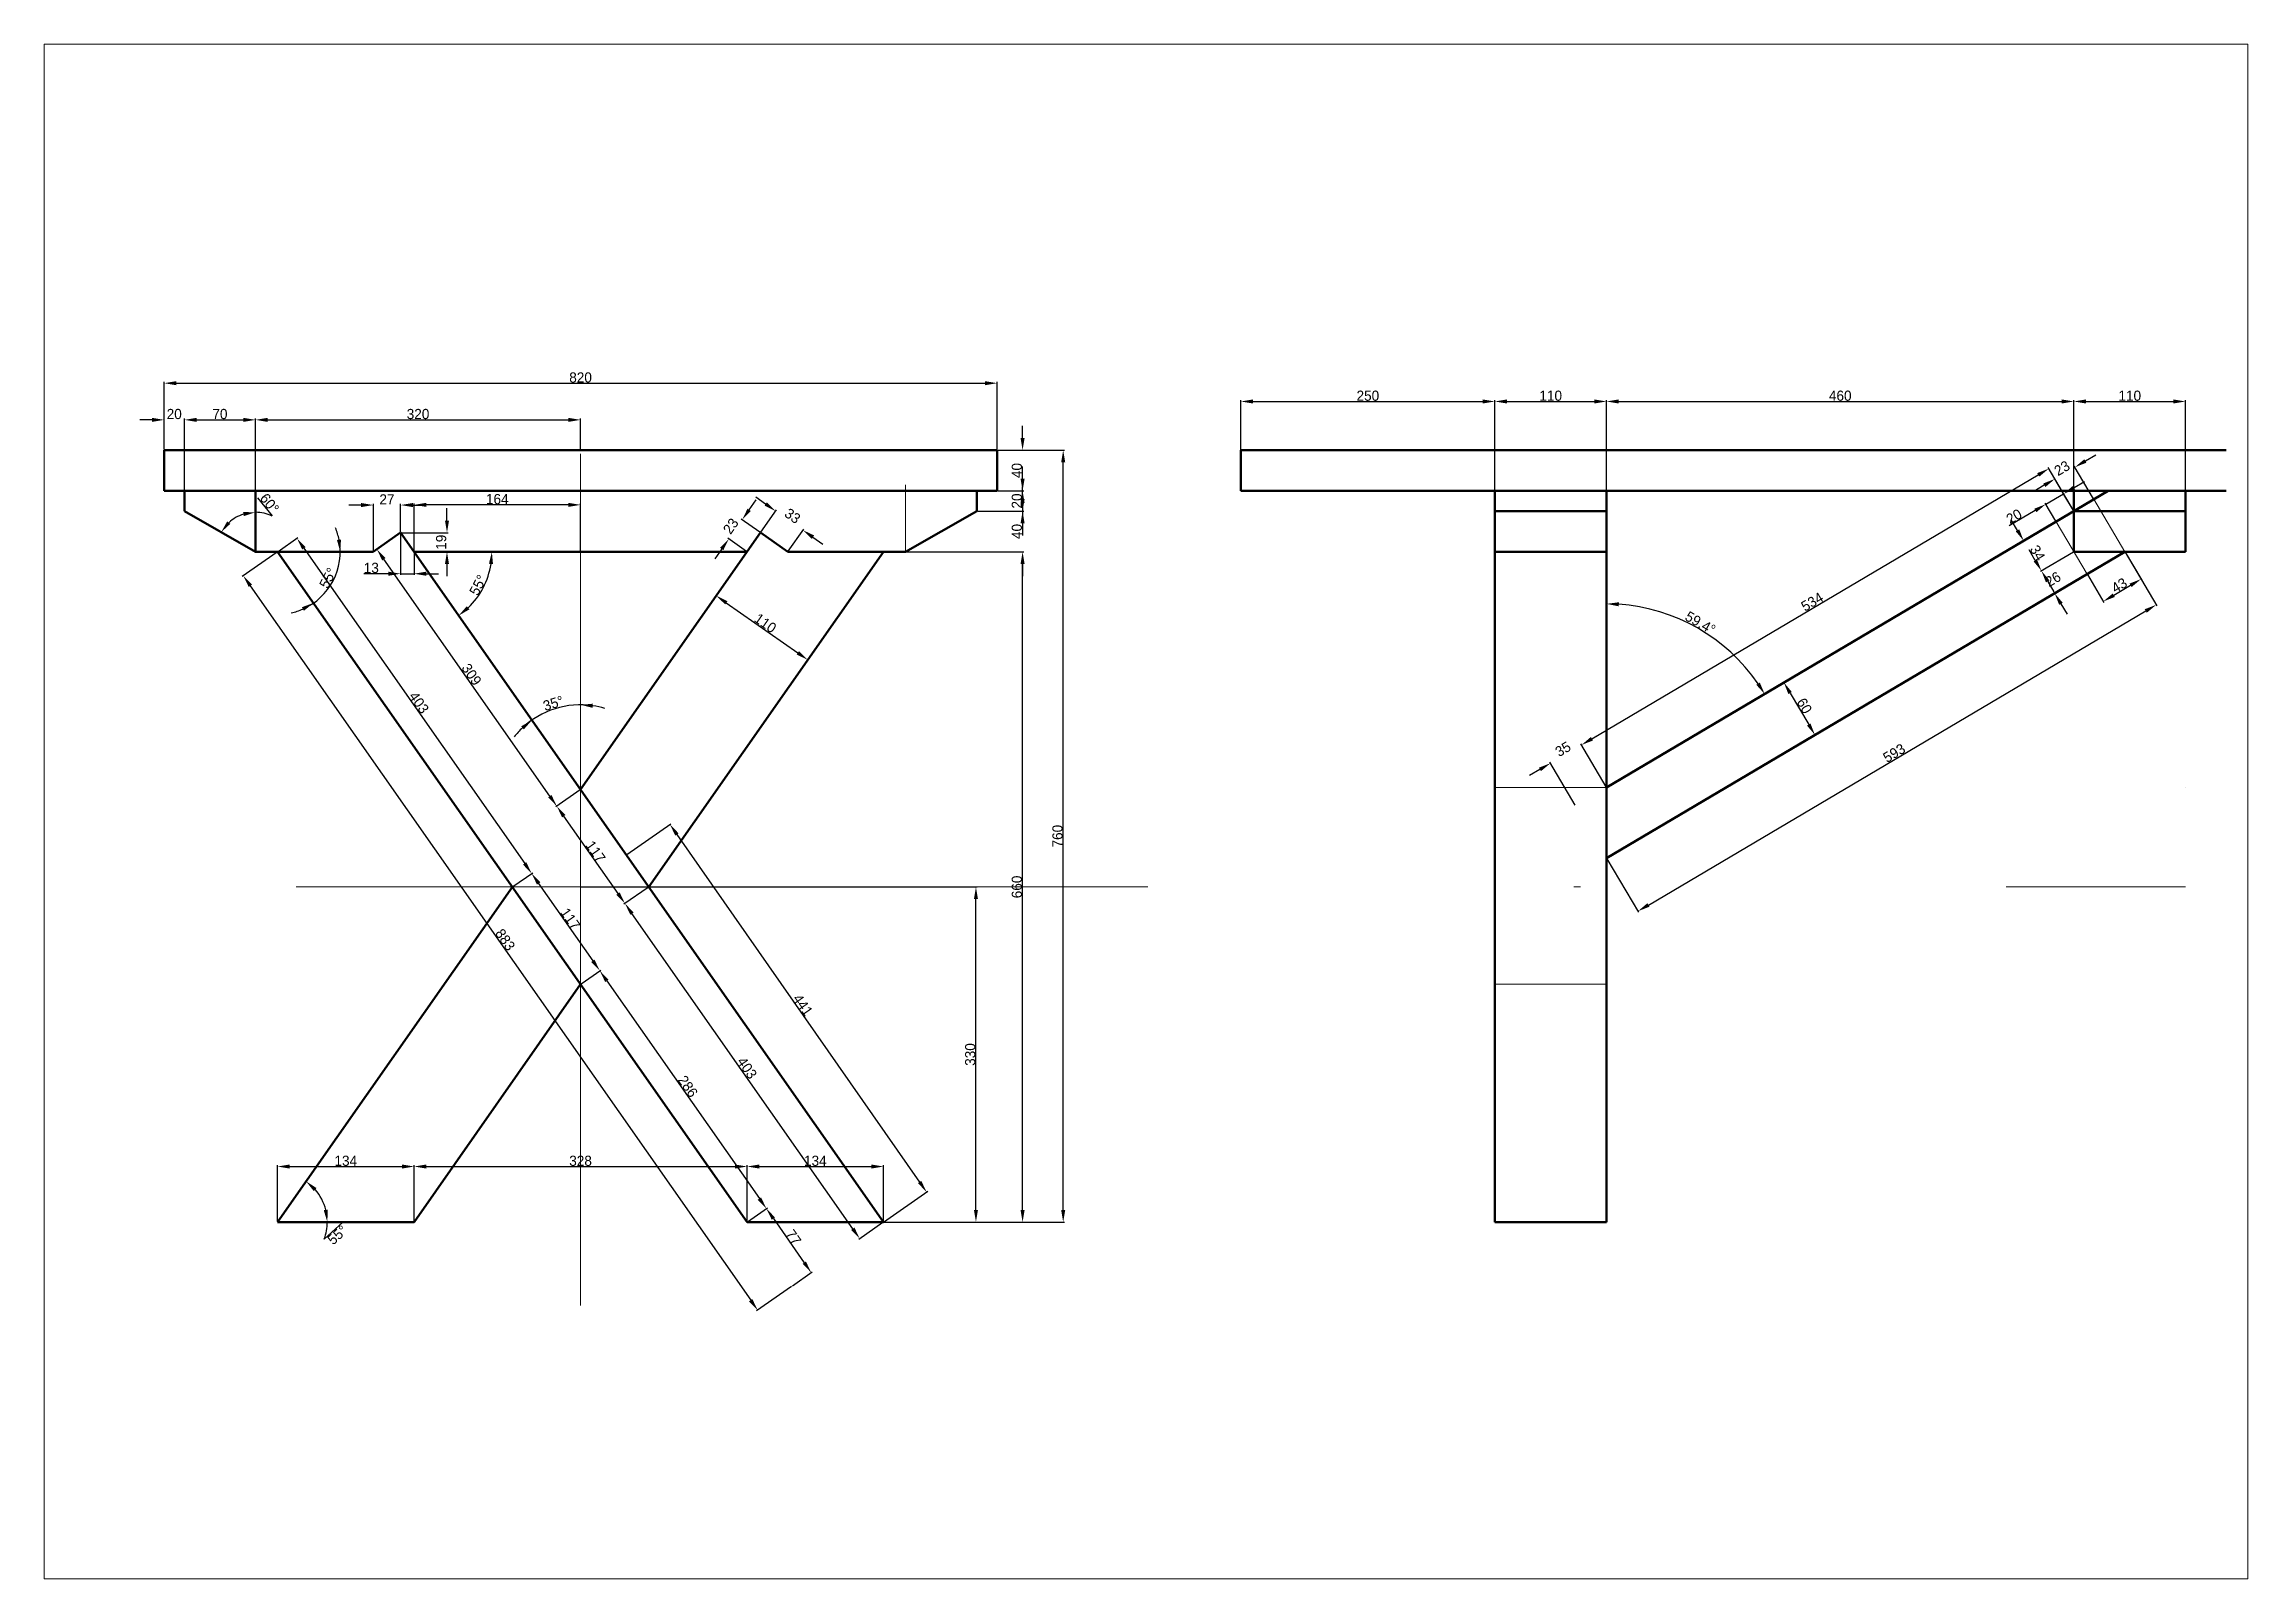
# Paper-space layout 'Layout1' of a CAD drawing. Extents: x 18 to 285, y 12 to 198.
# The model-space entities are those that its viewports show. They can reach past a viewport. Long polylines and large blocks are cut down to what shows.
import ezdxf

# ---------------------------------------------------------------- set-up
doc = ezdxf.new("R2010")
doc.units = 0
doc.linetypes.add('DASHDOT', pattern=[25.4, 12.7, -6.35, 0, -6.35])
doc.layers.get('0').update_dxf_attribs({"lineweight": 50})
doc.layers.add('helplines', color=7, linetype='DASHDOT', lineweight=9)
doc.layers.add('measurement', color=246, linetype='Continuous', lineweight=13)
doc.dimstyles.new('ISO-25', dxfattribs={"dimtxt": 10, "dimasz": 12, "dimexe": 1.25, "dimexo": 0.625, "dimtad": 1, "dimdsep": 46, "dimtxsty": 'Standard', "dimcen": 2.5, "dimadec": 0, "dimazin": 0, "dimtfac": 1, "dimtdec": 0, "dimtmove": 0, "dimatfit": 3, "dimfxl": 1, "dimarcsym": 0})

psp = doc.layouts.get("Layout1")

msp = doc.modelspace()

# ---------------------------------------------------------------- blocks, each defined once
blk = doc.blocks.new('*D108')
at = {"color": 0, "linetype": 'ByBlock', "lineweight": -2}
for p, q in [((526, 701.3), (532.8, 711.1)), ((523.4, 660.4), (504.9, 673.3)), ((536.6, 679.2), (518.1, 692.2)), ((499, 662.8), (492.1, 653))]:
    blk.add_line(p, q, dxfattribs=at)
at = {"color": 0, "linetype": 'ByBlock'}
for points in [[(519.1, 691.5), (524.3, 702.4), (527.6, 700.2)], [(505.9, 672.6), (497.4, 663.9), (500.6, 661.7)]]:
    blk.add_solid(points, dxfattribs=at)
at = {"layer": 'DEFPOINTS', "color": 0, "linetype": 'ByBlock'}
for p in [(537.1, 678.8), (523.9, 660)]:
    blk.add_point(p, dxfattribs=at)
at = {"color": 0, "linetype": 'ByBlock', "lineweight": -2, "insert": (507.9, 685.3), "char_height": 10, "attachment_point": 5, "rotation": 55}
blk.add_mtext('\\A1;23', dxfattribs=at)
blk = doc.blocks.new('*D109')
at = {"color": 0, "linetype": 'ByBlock', "lineweight": -2}
for p, q in [((542.2, 707), (532.4, 713.9)), ((537.5, 679.4), (552.8, 701.2)), ((564.4, 660.5), (579.7, 682.3)), ((588.8, 674.4), (598.6, 667.5))]:
    blk.add_line(p, q, dxfattribs=at)
at = {"color": 0, "linetype": 'ByBlock'}
for points in [[(552, 700.1), (541.1, 705.4), (543.4, 708.7)], [(578.9, 681.3), (587.6, 672.8), (589.9, 676.1)]]:
    blk.add_solid(points, dxfattribs=at)
at = {"layer": 'DEFPOINTS', "color": 0, "linetype": 'ByBlock'}
for p in [(537.1, 678.8), (564, 660)]:
    blk.add_point(p, dxfattribs=at)
at = {"color": 0, "linetype": 'ByBlock', "lineweight": -2, "insert": (568.7, 695.3), "char_height": 10, "attachment_point": 5, "rotation": 325}
blk.add_mtext('\\A1;33', dxfattribs=at)
blk = doc.blocks.new('*D110')
at = {"color": 0, "linetype": 'ByBlock', "lineweight": -2}
for p, q in [((523.6, 659.5), (492.9, 615.7)), ((503.4, 609.8), (573.9, 560.5)), ((613.7, 596.4), (583, 552.6))]:
    blk.add_line(p, q, dxfattribs=at)
at = {"color": 0, "linetype": 'ByBlock'}
for points in [[(493.6, 616.7), (502.3, 608.2), (504.6, 611.4)], [(583.7, 553.6), (572.7, 558.8), (575, 562.1)]]:
    blk.add_solid(points, dxfattribs=at)
at = {"layer": 'DEFPOINTS', "color": 0, "linetype": 'ByBlock'}
for p in [(523.9, 660), (614, 596.9)]:
    blk.add_point(p, dxfattribs=at)
at = {"color": 0, "linetype": 'ByBlock', "lineweight": -2, "insert": (541.9, 589.7), "char_height": 10, "attachment_point": 5, "rotation": 325}
blk.add_mtext('\\A1;110', dxfattribs=at)
blk = doc.blocks.new('*D111')
at = {"color": 0, "linetype": 'ByBlock', "lineweight": -2}
for p, q in [((228.5, 690.8), (228.5, 702.8)), ((183.5, 678.8), (229.7, 678.8)), ((196.7, 660), (229.7, 660)), ((228.5, 648), (228.5, 636))]:
    blk.add_line(p, q, dxfattribs=at)
at = {"color": 0, "linetype": 'ByBlock'}
for points in [[(228.5, 678.8), (226.5, 690.8), (230.5, 690.8)], [(228.5, 660), (226.5, 648), (230.5, 648)]]:
    blk.add_solid(points, dxfattribs=at)
at = {"layer": 'DEFPOINTS', "color": 0, "linetype": 'ByBlock'}
for p in [(182.9, 678.8), (196.1, 660)]:
    blk.add_point(p, dxfattribs=at)
at = {"color": 0, "linetype": 'ByBlock', "lineweight": -2, "insert": (222.8, 669.4), "char_height": 10, "attachment_point": 5, "rotation": 90}
blk.add_mtext('\\A1;19', dxfattribs=at)
blk = doc.blocks.new('*D112')
at = {"color": 0, "linetype": 'ByBlock', "lineweight": -2}
for start, end in [(11.1833, 22.4749), (293.8167, 11.1833), (282.5251, 293.8167)]:
    blk.add_arc((61.8, 660), 61.6, start, end, dxfattribs=at)
at = {"color": 0, "linetype": 'ByBlock'}
for points in [[(123.4, 660), (120.2, 671.7), (124.2, 672.1)], [(97.1, 609.6), (87.6, 601.9), (85.7, 605.4)]]:
    blk.add_solid(points, dxfattribs=at)
at = {"layer": 'DEFPOINTS', "color": 0, "linetype": 'ByBlock'}
for p in [(-146.8, 660), (61.8, 660), (156, 660), (523.9, 0)]:
    blk.add_point(p, dxfattribs=at)
at = {"color": 0, "linetype": 'ByBlock', "lineweight": -2, "insert": (111.4, 634.2), "char_height": 10, "attachment_point": 5, "rotation": 62.5}
blk.add_mtext('\\A1;55%%d', dxfattribs=at)
blk = doc.blocks.new('*D113')
at = {"color": 0, "linetype": 'ByBlock', "lineweight": -2}
for start, end in [(81.7505, 133.2495), (73.4578, 81.7505), (133.2495, 141.5422)]:
    blk.add_arc((360, 425.9), 83.4, start, end, dxfattribs=at)
at = {"color": 0, "linetype": 'ByBlock'}
for points in [[(360, 509.3), (372.1, 510.4), (371.8, 506.4)], [(312.2, 494.2), (304.1, 485.1), (301.6, 488.2)]]:
    blk.add_solid(points, dxfattribs=at)
at = {"layer": 'DEFPOINTS', "color": 0, "linetype": 'ByBlock'}
for p in [(360, 896), (182.9, 678.8), (658.2, 0), (360, -82)]:
    blk.add_point(p, dxfattribs=at)
at = {"color": 0, "linetype": 'ByBlock', "lineweight": -2, "insert": (333.2, 510.8), "char_height": 10, "attachment_point": 5, "rotation": 17.5}
blk.add_mtext('\\A1;35%%d', dxfattribs=at)
blk = doc.blocks.new('*D114')
at = {"color": 0, "linetype": 'ByBlock', "lineweight": -2}
blk.add_arc((196.1, 660), 76.7, 313.9781, 351.0219, dxfattribs=at)
at = {"color": 0, "linetype": 'ByBlock'}
for points in [[(272.7, 660), (273.8, 647.9), (269.8, 648.2)], [(240, 597.2), (248, 606.4), (250.6, 603.3)]]:
    blk.add_solid(points, dxfattribs=at)
at = {"layer": 'DEFPOINTS', "color": 0, "linetype": 'ByBlock'}
for p in [(182.9, 678.8), (196.1, 660), (523.9, 660), (658.2, 0)]:
    blk.add_point(p, dxfattribs=at)
at = {"color": 0, "linetype": 'ByBlock', "lineweight": -2, "insert": (259.1, 627.2), "char_height": 10, "attachment_point": 5, "rotation": 62.5}
blk.add_mtext('\\A1;55%%d', dxfattribs=at)
blk = doc.blocks.new('*D115')
at = {"color": 0, "linetype": 'ByBlock', "lineweight": -2}
for p, q in [((-62, 789.9), (-74, 789.9)), ((-50, 760.6), (-50, 791.2)), ((-30, 720.6), (-30, 791.2)), ((-18, 789.9), (-6, 789.9))]:
    blk.add_line(p, q, dxfattribs=at)
at = {"color": 0, "linetype": 'ByBlock'}
for points in [[(-50, 789.9), (-62, 787.9), (-62, 791.9)], [(-30, 789.9), (-18, 787.9), (-18, 791.9)]]:
    blk.add_solid(points, dxfattribs=at)
at = {"layer": 'DEFPOINTS', "color": 0, "linetype": 'ByBlock'}
for p in [(-50, 760), (-30, 720)]:
    blk.add_point(p, dxfattribs=at)
at = {"color": 0, "linetype": 'ByBlock', "lineweight": -2, "insert": (-40, 795.6), "char_height": 10, "attachment_point": 5}
blk.add_mtext('\\A1;20', dxfattribs=at)
blk = doc.blocks.new('*D116')
at = {"color": 0, "linetype": 'ByBlock', "lineweight": -2}
for p, q in [((-30, 720.6), (-30, 791.2)), ((-18, 789.9), (28, 789.9)), ((40, 660.6), (40, 791.2))]:
    blk.add_line(p, q, dxfattribs=at)
at = {"color": 0, "linetype": 'ByBlock'}
for points in [[(-30, 789.9), (-18, 787.9), (-18, 791.9)], [(40, 789.9), (28, 787.9), (28, 791.9)]]:
    blk.add_solid(points, dxfattribs=at)
at = {"layer": 'DEFPOINTS', "color": 0, "linetype": 'ByBlock'}
for p in [(-30, 720), (40, 660)]:
    blk.add_point(p, dxfattribs=at)
at = {"color": 0, "linetype": 'ByBlock', "lineweight": -2, "insert": (5, 795.6), "char_height": 10, "attachment_point": 5}
blk.add_mtext('\\A1;70', dxfattribs=at)
blk = doc.blocks.new('*D117')
at = {"color": 0, "linetype": 'ByBlock', "lineweight": -2}
for p, q in [((40, 660.6), (40, 791.2)), ((52, 789.9), (348, 789.9)), ((360, 760.6), (360, 791.2))]:
    blk.add_line(p, q, dxfattribs=at)
at = {"color": 0, "linetype": 'ByBlock'}
for points in [[(40, 789.9), (52, 787.9), (52, 791.9)], [(360, 789.9), (348, 787.9), (348, 791.9)]]:
    blk.add_solid(points, dxfattribs=at)
at = {"layer": 'DEFPOINTS', "color": 0, "linetype": 'ByBlock'}
for p in [(360, 760), (40, 660)]:
    blk.add_point(p, dxfattribs=at)
at = {"color": 0, "linetype": 'ByBlock', "lineweight": -2, "insert": (200, 795.6), "char_height": 10, "attachment_point": 5}
blk.add_mtext('\\A1;320', dxfattribs=at)
blk = doc.blocks.new('*D118')
at = {"color": 0, "linetype": 'ByBlock', "lineweight": -2}
for p, q in [((-50, 760.6), (-50, 827.2)), ((-38, 826), (758, 826)), ((770, 760.6), (770, 827.2))]:
    blk.add_line(p, q, dxfattribs=at)
at = {"color": 0, "linetype": 'ByBlock'}
for points in [[(-50, 826), (-38, 824), (-38, 828)], [(770, 826), (758, 824), (758, 828)]]:
    blk.add_solid(points, dxfattribs=at)
at = {"layer": 'DEFPOINTS', "color": 0, "linetype": 'ByBlock'}
for p in [(-50, 760), (770, 760)]:
    blk.add_point(p, dxfattribs=at)
at = {"color": 0, "linetype": 'ByBlock', "lineweight": -2, "insert": (360, 831.6), "char_height": 10, "attachment_point": 5}
blk.add_mtext('\\A1;820', dxfattribs=at)
blk = doc.blocks.new('*D119')
at = {"color": 0, "linetype": 'ByBlock', "lineweight": -2}
for p, q in [((61.3, 659.6), (27, 635.6)), ((34.9, 626.5), (527.5, -76.9)), ((567.6, -63.5), (533.3, -87.5))]:
    blk.add_line(p, q, dxfattribs=at)
at = {"color": 0, "linetype": 'ByBlock'}
for points in [[(28, 636.4), (33.3, 625.4), (36.5, 627.7)], [(534.3, -86.7), (525.8, -78.1), (529.1, -75.8)]]:
    blk.add_solid(points, dxfattribs=at)
at = {"layer": 'DEFPOINTS', "color": 0, "linetype": 'ByBlock'}
for p in [(61.8, 660), (568.1, -63.1)]:
    blk.add_point(p, dxfattribs=at)
at = {"color": 0, "linetype": 'ByBlock', "lineweight": -2, "insert": (285.8, 278), "char_height": 10, "attachment_point": 5, "rotation": 305}
blk.add_mtext('\\A1;883', dxfattribs=at)
blk = doc.blocks.new('*D120')
at = {"color": 0, "linetype": 'ByBlock', "lineweight": -2}
for p, q in [((62.3, 660.4), (81.8, 674)), ((87.7, 663.5), (305, 353.1)), ((293.4, 330.4), (312.9, 344))]:
    blk.add_line(p, q, dxfattribs=at)
at = {"color": 0, "linetype": 'ByBlock'}
for points in [[(80.8, 673.3), (86, 662.3), (89.3, 664.6)], [(311.8, 343.3), (303.3, 352), (306.6, 354.3)]]:
    blk.add_solid(points, dxfattribs=at)
at = {"layer": 'DEFPOINTS', "color": 0, "linetype": 'ByBlock'}
for p in [(61.8, 660), (292.9, 330)]:
    blk.add_point(p, dxfattribs=at)
at = {"color": 0, "linetype": 'ByBlock', "lineweight": -2, "insert": (200.9, 511.5), "char_height": 10, "attachment_point": 5, "rotation": 305}
blk.add_mtext('\\A1;403', dxfattribs=at)
blk = doc.blocks.new('*D121')
at = {"color": 0, "linetype": 'ByBlock', "lineweight": -2}
for p, q in [((293.4, 330.4), (312.9, 344)), ((318.7, 333.5), (372.1, 257.2)), ((360.5, 234.5), (380, 248.1))]:
    blk.add_line(p, q, dxfattribs=at)
at = {"color": 0, "linetype": 'ByBlock'}
for points in [[(311.8, 343.3), (317.1, 332.3), (320.4, 334.6)], [(379, 247.4), (370.5, 256.1), (373.7, 258.4)]]:
    blk.add_solid(points, dxfattribs=at)
at = {"layer": 'DEFPOINTS', "color": 0, "linetype": 'ByBlock'}
for p in [(292.9, 330), (360, 234.1)]:
    blk.add_point(p, dxfattribs=at)
at = {"color": 0, "linetype": 'ByBlock', "lineweight": -2, "insert": (350, 298.6), "char_height": 10, "attachment_point": 5, "rotation": 305}
blk.add_mtext('\\A1;117', dxfattribs=at)
blk = doc.blocks.new('*D122')
at = {"color": 0, "linetype": 'ByBlock', "lineweight": -2}
for p, q in [((360.5, 234.5), (380, 248.1)), ((385.9, 237.6), (536, 23.1)), ((524.4, 0.4), (543.9, 14))]:
    blk.add_line(p, q, dxfattribs=at)
at = {"color": 0, "linetype": 'ByBlock'}
for points in [[(379, 247.4), (384.2, 236.4), (387.5, 238.7)], [(542.9, 13.3), (534.4, 22), (537.7, 24.3)]]:
    blk.add_solid(points, dxfattribs=at)
at = {"layer": 'DEFPOINTS', "color": 0, "linetype": 'ByBlock'}
for p in [(360, 234.1), (523.9, 0)]:
    blk.add_point(p, dxfattribs=at)
at = {"color": 0, "linetype": 'ByBlock', "lineweight": -2, "insert": (465.6, 133.6), "char_height": 10, "attachment_point": 5, "rotation": 305}
blk.add_mtext('\\A1;286', dxfattribs=at)
blk = doc.blocks.new('*D123')
at = {"color": 0, "linetype": 'ByBlock', "lineweight": -2}
for p, q in [((524.4, 0.4), (543.9, 14)), ((549.8, 3.5), (580.2, -40)), ((568.6, -62.7), (588.1, -49.1))]:
    blk.add_line(p, q, dxfattribs=at)
at = {"color": 0, "linetype": 'ByBlock'}
for points in [[(542.9, 13.3), (548.2, 2.3), (551.4, 4.6)], [(587.1, -49.8), (578.6, -41.1), (581.8, -38.8)]]:
    blk.add_solid(points, dxfattribs=at)
at = {"layer": 'DEFPOINTS', "color": 0, "linetype": 'ByBlock'}
for p in [(523.9, 0), (568.1, -63.1)]:
    blk.add_point(p, dxfattribs=at)
at = {"color": 0, "linetype": 'ByBlock', "lineweight": -2, "insert": (569.6, -15), "char_height": 10, "attachment_point": 5, "rotation": 305}
blk.add_mtext('\\A1;77', dxfattribs=at)
blk = doc.blocks.new('*D124')
at = {"color": 0, "linetype": 'ByBlock', "lineweight": -2}
for p, q in [((426.6, 329.6), (402.7, 312.9)), ((627.9, -6.6), (410.6, 303.8)), ((657.7, -0.4), (633.8, -17.1))]:
    blk.add_line(p, q, dxfattribs=at)
at = {"color": 0, "linetype": 'ByBlock'}
for points in [[(403.7, 313.6), (412.3, 304.9), (409, 302.6)], [(634.8, -16.4), (629.6, -5.4), (626.3, -7.7)]]:
    blk.add_solid(points, dxfattribs=at)
at = {"layer": 'DEFPOINTS', "color": 0, "linetype": 'ByBlock'}
for p in [(427.1, 330), (658.2, 0)]:
    blk.add_point(p, dxfattribs=at)
at = {"color": 0, "linetype": 'ByBlock', "lineweight": -2, "insert": (523.9, 151.8), "char_height": 10, "attachment_point": 5, "rotation": 305}
blk.add_mtext('\\A1;403', dxfattribs=at)
blk = doc.blocks.new('*D125')
at = {"color": 0, "linetype": 'ByBlock', "lineweight": -2}
for p, q in [((359.5, 425.5), (335.6, 408.8)), ((396.9, 323.4), (343.5, 399.7)), ((426.6, 329.6), (402.7, 312.9))]:
    blk.add_line(p, q, dxfattribs=at)
at = {"color": 0, "linetype": 'ByBlock'}
for points in [[(336.6, 409.5), (345.1, 400.8), (341.8, 398.5)], [(403.7, 313.6), (398.5, 324.6), (395.2, 322.3)]]:
    blk.add_solid(points, dxfattribs=at)
at = {"layer": 'DEFPOINTS', "color": 0, "linetype": 'ByBlock'}
for p in [(360, 425.9), (427.1, 330)]:
    blk.add_point(p, dxfattribs=at)
at = {"color": 0, "linetype": 'ByBlock', "lineweight": -2, "insert": (374.8, 364.8), "char_height": 10, "attachment_point": 5, "rotation": 305}
blk.add_mtext('\\A1;117', dxfattribs=at)
blk = doc.blocks.new('*D126')
at = {"color": 0, "linetype": 'ByBlock', "lineweight": -2}
for p, q in [((168.9, 669.1), (158.5, 661.7)), ((329.7, 419.3), (166.4, 652.6)), ((359.5, 425.5), (335.6, 408.8))]:
    blk.add_line(p, q, dxfattribs=at)
at = {"color": 0, "linetype": 'ByBlock'}
for points in [[(159.5, 662.5), (168, 653.8), (164.7, 651.5)], [(336.6, 409.5), (331.4, 420.5), (328.1, 418.2)]]:
    blk.add_solid(points, dxfattribs=at)
at = {"layer": 'DEFPOINTS', "color": 0, "linetype": 'ByBlock'}
for p in [(169.4, 669.4), (360, 425.9)]:
    blk.add_point(p, dxfattribs=at)
at = {"color": 0, "linetype": 'ByBlock', "lineweight": -2, "insert": (252.7, 539.2), "char_height": 10, "attachment_point": 5, "rotation": 305}
blk.add_mtext('\\A1;309', dxfattribs=at)
blk = doc.blocks.new('*D127')
at = {"color": 0, "linetype": 'ByBlock', "lineweight": -2}
for p, q in [((61.8, 0.6), (61.8, 56)), ((73.8, 54.7), (184.1, 54.7)), ((196.1, 0.6), (196.1, 56))]:
    blk.add_line(p, q, dxfattribs=at)
at = {"color": 0, "linetype": 'ByBlock'}
for points in [[(61.8, 54.7), (73.8, 52.7), (73.8, 56.7)], [(196.1, 54.7), (184.1, 52.7), (184.1, 56.7)]]:
    blk.add_solid(points, dxfattribs=at)
at = {"layer": 'DEFPOINTS', "color": 0, "linetype": 'ByBlock'}
for p in [(61.8, 0), (196.1, 0)]:
    blk.add_point(p, dxfattribs=at)
at = {"color": 0, "linetype": 'ByBlock', "lineweight": -2, "insert": (128.9, 60.3), "char_height": 10, "attachment_point": 5}
blk.add_mtext('\\A1;134', dxfattribs=at)
blk = doc.blocks.new('*D128')
at = {"color": 0, "linetype": 'ByBlock', "lineweight": -2}
for p, q in [((196.1, 0.6), (196.1, 56)), ((208.1, 54.7), (511.9, 54.7)), ((523.9, 0.6), (523.9, 56))]:
    blk.add_line(p, q, dxfattribs=at)
at = {"color": 0, "linetype": 'ByBlock'}
for points in [[(196.1, 54.7), (208.1, 52.7), (208.1, 56.7)], [(523.9, 54.7), (511.9, 52.7), (511.9, 56.7)]]:
    blk.add_solid(points, dxfattribs=at)
at = {"layer": 'DEFPOINTS', "color": 0, "linetype": 'ByBlock'}
for p in [(196.1, 0), (523.9, 0)]:
    blk.add_point(p, dxfattribs=at)
at = {"color": 0, "linetype": 'ByBlock', "lineweight": -2, "insert": (360, 60.3), "char_height": 10, "attachment_point": 5}
blk.add_mtext('\\A1;328', dxfattribs=at)
blk = doc.blocks.new('*D129')
at = {"color": 0, "linetype": 'ByBlock', "lineweight": -2}
for p, q in [((523.9, 0.6), (523.9, 56)), ((535.9, 54.7), (646.2, 54.7)), ((658.2, 0.6), (658.2, 56))]:
    blk.add_line(p, q, dxfattribs=at)
at = {"color": 0, "linetype": 'ByBlock'}
for points in [[(523.9, 54.7), (535.9, 52.7), (535.9, 56.7)], [(658.2, 54.7), (646.2, 52.7), (646.2, 56.7)]]:
    blk.add_solid(points, dxfattribs=at)
at = {"layer": 'DEFPOINTS', "color": 0, "linetype": 'ByBlock'}
for p in [(658.2, 0), (523.9, 0)]:
    blk.add_point(p, dxfattribs=at)
at = {"color": 0, "linetype": 'ByBlock', "lineweight": -2, "insert": (591.1, 60.3), "char_height": 10, "attachment_point": 5}
blk.add_mtext('\\A1;134', dxfattribs=at)
blk = doc.blocks.new('*D130')
at = {"color": 0, "linetype": 'ByBlock', "lineweight": -2}
for p, q in [((658.8, 660), (796.3, 660)), ((795.1, 12), (795.1, 648)), ((658.8, 0), (796.3, 0))]:
    blk.add_line(p, q, dxfattribs=at)
at = {"color": 0, "linetype": 'ByBlock'}
for points in [[(795.1, 660), (797.1, 648), (793.1, 648)], [(795.1, 0), (797.1, 12), (793.1, 12)]]:
    blk.add_solid(points, dxfattribs=at)
at = {"layer": 'DEFPOINTS', "color": 0, "linetype": 'ByBlock'}
for p in [(658.2, 660), (658.2, 0)]:
    blk.add_point(p, dxfattribs=at)
at = {"color": 0, "linetype": 'ByBlock', "lineweight": -2, "insert": (789.5, 330), "char_height": 10, "attachment_point": 5, "rotation": 90}
blk.add_mtext('\\A1;660', dxfattribs=at)
blk = doc.blocks.new('*D131')
at = {"color": 0, "linetype": 'ByBlock', "lineweight": -2}
for p, q in [((795.1, 712), (795.1, 724)), ((750.6, 700), (796.3, 700)), ((658.8, 660), (796.3, 660)), ((795.1, 648), (795.1, 636))]:
    blk.add_line(p, q, dxfattribs=at)
at = {"color": 0, "linetype": 'ByBlock'}
for points in [[(795.1, 700), (797.1, 712), (793.1, 712)], [(795.1, 660), (797.1, 648), (793.1, 648)]]:
    blk.add_solid(points, dxfattribs=at)
at = {"layer": 'DEFPOINTS', "color": 0, "linetype": 'ByBlock'}
for p in [(750, 700), (658.2, 660)]:
    blk.add_point(p, dxfattribs=at)
at = {"color": 0, "linetype": 'ByBlock', "lineweight": -2, "insert": (789.5, 680), "char_height": 10, "attachment_point": 5, "rotation": 90}
blk.add_mtext('\\A1;40', dxfattribs=at)
blk = doc.blocks.new('*D132')
at = {"color": 0, "linetype": 'ByBlock', "lineweight": -2}
for p, q in [((795.1, 732), (795.1, 744)), ((770.6, 720), (796.3, 720)), ((750.6, 700), (796.3, 700)), ((795.1, 688), (795.1, 676))]:
    blk.add_line(p, q, dxfattribs=at)
at = {"color": 0, "linetype": 'ByBlock'}
for points in [[(795.1, 720), (797.1, 732), (793.1, 732)], [(795.1, 700), (797.1, 688), (793.1, 688)]]:
    blk.add_solid(points, dxfattribs=at)
at = {"layer": 'DEFPOINTS', "color": 0, "linetype": 'ByBlock'}
for p in [(770, 720), (750, 700)]:
    blk.add_point(p, dxfattribs=at)
at = {"color": 0, "linetype": 'ByBlock', "lineweight": -2, "insert": (789.5, 710), "char_height": 10, "attachment_point": 5, "rotation": 90}
blk.add_mtext('\\A1;20', dxfattribs=at)
blk = doc.blocks.new('*D133')
at = {"color": 0, "linetype": 'ByBlock', "lineweight": -2}
for p, q in [((795.1, 772), (795.1, 784)), ((770.6, 760), (796.3, 760)), ((770.6, 720), (796.3, 720)), ((795.1, 708), (795.1, 696))]:
    blk.add_line(p, q, dxfattribs=at)
at = {"color": 0, "linetype": 'ByBlock'}
for points in [[(795.1, 760), (797.1, 772), (793.1, 772)], [(795.1, 720), (797.1, 708), (793.1, 708)]]:
    blk.add_solid(points, dxfattribs=at)
at = {"layer": 'DEFPOINTS', "color": 0, "linetype": 'ByBlock'}
for p in [(770, 760), (770, 720)]:
    blk.add_point(p, dxfattribs=at)
at = {"color": 0, "linetype": 'ByBlock', "lineweight": -2, "insert": (789.5, 740), "char_height": 10, "attachment_point": 5, "rotation": 90}
blk.add_mtext('\\A1;40', dxfattribs=at)
blk = doc.blocks.new('*D134')
at = {"color": 0, "linetype": 'ByBlock', "lineweight": -2}
for p, q in [((770.6, 760), (836.4, 760)), ((835.1, 12), (835.1, 748)), ((658.8, 0), (836.4, 0))]:
    blk.add_line(p, q, dxfattribs=at)
at = {"color": 0, "linetype": 'ByBlock'}
for points in [[(835.1, 760), (837.1, 748), (833.1, 748)], [(835.1, 0), (837.1, 12), (833.1, 12)]]:
    blk.add_solid(points, dxfattribs=at)
at = {"layer": 'DEFPOINTS', "color": 0, "linetype": 'ByBlock'}
for p in [(770, 760), (658.2, 0)]:
    blk.add_point(p, dxfattribs=at)
at = {"color": 0, "linetype": 'ByBlock', "lineweight": -2, "insert": (829.5, 380), "char_height": 10, "attachment_point": 5, "rotation": 90}
blk.add_mtext('\\A1;760', dxfattribs=at)
blk = doc.blocks.new('*D135')
at = {"color": 0, "linetype": 'ByBlock', "lineweight": -2}
for p, q in [((405.6, 361.9), (449, 392.2)), ((454.8, 381.7), (693.8, 39.4)), ((658.2, 0), (701.7, 30.3))]:
    blk.add_line(p, q, dxfattribs=at)
at = {"color": 0, "linetype": 'ByBlock'}
for points in [[(448, 391.5), (453.2, 380.5), (456.5, 382.8)], [(700.6, 29.6), (692.1, 38.3), (695.4, 40.6)]]:
    blk.add_solid(points, dxfattribs=at)
at = {"layer": 'DEFPOINTS', "color": 0, "linetype": 'ByBlock'}
for p in [(405.1, 361.5), (657.7, -0.4)]:
    blk.add_point(p, dxfattribs=at)
at = {"color": 0, "linetype": 'ByBlock', "lineweight": -2, "insert": (578.9, 213.8), "char_height": 10, "attachment_point": 5, "rotation": 304.9189}
blk.add_mtext('\\A1;441', dxfattribs=at)
blk = doc.blocks.new('*D136')
at = {"color": 0, "linetype": 'ByBlock', "lineweight": -2}
for p, q in [((360.6, 330), (750.4, 330)), ((749.2, 12), (749.2, 318)), ((658.8, 0), (750.4, 0))]:
    blk.add_line(p, q, dxfattribs=at)
at = {"color": 0, "linetype": 'ByBlock'}
for points in [[(749.2, 330), (751.2, 318), (747.2, 318)], [(749.2, 0), (751.2, 12), (747.2, 12)]]:
    blk.add_solid(points, dxfattribs=at)
at = {"layer": 'DEFPOINTS', "color": 0, "linetype": 'ByBlock'}
for p in [(360, 330), (658.2, 0)]:
    blk.add_point(p, dxfattribs=at)
at = {"color": 0, "linetype": 'ByBlock', "lineweight": -2, "insert": (743.6, 165), "char_height": 10, "attachment_point": 5, "rotation": 90}
blk.add_mtext('\\A1;330', dxfattribs=at)
blk = doc.blocks.new('*D137')
at = {"color": 0, "linetype": 'ByBlock', "lineweight": -2}
for p, q in [((196.1, 660.6), (196.1, 707.4)), ((348, 706.2), (208.1, 706.2)), ((360, 660.6), (360, 707.4))]:
    blk.add_line(p, q, dxfattribs=at)
at = {"color": 0, "linetype": 'ByBlock'}
for points in [[(196.1, 706.2), (208.1, 708.2), (208.1, 704.2)], [(360, 706.2), (348, 708.2), (348, 704.2)]]:
    blk.add_solid(points, dxfattribs=at)
at = {"layer": 'DEFPOINTS', "color": 0, "linetype": 'ByBlock'}
for p in [(196.1, 660), (360, 660)]:
    blk.add_point(p, dxfattribs=at)
at = {"color": 0, "linetype": 'ByBlock', "lineweight": -2, "insert": (278, 711.8), "char_height": 10, "attachment_point": 5}
blk.add_mtext('\\A1;164', dxfattribs=at)
blk = doc.blocks.new('*D138')
at = {"color": 0, "linetype": 'ByBlock', "lineweight": -2}
for p, q in [((144, 706), (132, 706)), ((156, 660.6), (156, 707.2)), ((182.9, 679.5), (182.9, 707.2)), ((194.9, 706), (206.9, 706))]:
    blk.add_line(p, q, dxfattribs=at)
at = {"color": 0, "linetype": 'ByBlock'}
for points in [[(156, 706), (144, 704), (144, 708)], [(182.9, 706), (194.9, 704), (194.9, 708)]]:
    blk.add_solid(points, dxfattribs=at)
at = {"layer": 'DEFPOINTS', "color": 0, "linetype": 'ByBlock'}
for p in [(182.9, 678.8), (156, 660)]:
    blk.add_point(p, dxfattribs=at)
at = {"color": 0, "linetype": 'ByBlock', "lineweight": -2, "insert": (169.4, 711.6), "char_height": 10, "attachment_point": 5}
blk.add_mtext('\\A1;27', dxfattribs=at)
blk = doc.blocks.new('*D139')
at = {"color": 0, "linetype": 'ByBlock', "lineweight": -2}
for p, q in [((182.9, 678.2), (182.9, 637.2)), ((196.1, 659.4), (196.1, 637.2)), ((170.9, 638.4), (146.7, 638.4)), ((182.9, 638.4), (196.1, 638.4)), ((208.1, 638.4), (220.1, 638.4))]:
    blk.add_line(p, q, dxfattribs=at)
at = {"color": 0, "linetype": 'ByBlock'}
for points in [[(182.9, 638.4), (170.9, 636.4), (170.9, 640.4)], [(196.1, 638.4), (208.1, 636.4), (208.1, 640.4)]]:
    blk.add_solid(points, dxfattribs=at)
at = {"layer": 'DEFPOINTS', "color": 0, "linetype": 'ByBlock'}
for p in [(182.9, 678.8), (196.1, 660)]:
    blk.add_point(p, dxfattribs=at)
at = {"color": 0, "linetype": 'ByBlock', "lineweight": -2, "insert": (154, 644.1), "char_height": 10, "attachment_point": 5}
blk.add_mtext('\\A1;13', dxfattribs=at)
blk = doc.blocks.new('*D140')
at = {"color": 0, "linetype": 'ByBlock', "lineweight": -2}
blk.add_line((56.6, 695.3), (42.3, 713.2), dxfattribs=at)
for start, end in [(107.7236, 132.5315), (64.833, 90)]:
    blk.add_arc((40, 660), 38.9, start, end, dxfattribs=at)
at = {"color": 0, "linetype": 'ByBlock'}
for points in [[(40, 698.9), (28.5, 695.1), (27.8, 699.1)], [(6.2, 679.3), (12.1, 689.9), (15.2, 687.5)]]:
    blk.add_solid(points, dxfattribs=at)
at = {"layer": 'DEFPOINTS', "color": 0, "linetype": 'ByBlock'}
for p in [(40, 720), (-30, 700), (40, 660), (40, 660)]:
    blk.add_point(p, dxfattribs=at)
at = {"color": 0, "linetype": 'ByBlock', "lineweight": -2, "insert": (53.8, 707.7), "char_height": 10, "attachment_point": 5, "rotation": 308.6067}
blk.add_mtext('\\A1;60%%d', dxfattribs=at)
blk = doc.blocks.new('*D141')
at = {"color": 0, "linetype": 'ByBlock', "lineweight": -2}
blk.add_line((107.7, -16.7), (126, -0.2), dxfattribs=at)
for start, end in [(14.0951, 40.9049), (340.0156, 360)]:
    blk.add_arc((61.8, 0), 48.9, start, end, dxfattribs=at)
at = {"color": 0, "linetype": 'ByBlock'}
for points in [[(89.8, 40.1), (100.1, 33.5), (97.4, 30.5)], [(110.7, 0), (107.2, 11.7), (111.2, 12.2)]]:
    blk.add_solid(points, dxfattribs=at)
at = {"layer": 'DEFPOINTS', "color": 0, "linetype": 'ByBlock'}
for p in [(292.9, 330), (61.8, 0), (61.8, 0), (196.1, 0)]:
    blk.add_point(p, dxfattribs=at)
at = {"color": 0, "linetype": 'ByBlock', "lineweight": -2, "insert": (120.6, -12.7), "char_height": 10, "attachment_point": 5, "rotation": 42.0475}
blk.add_mtext('\\A1;55%%d', dxfattribs=at)
blk = doc.blocks.new('*D142')
at = {"color": 0, "linetype": 'ByBlock', "lineweight": -2}
for p, q in [((1355.6, 475.9), (1365.9, 482.1)), ((1369.7, 428.5), (1344.6, 470.9)), ((1304.4, 445.7), (1294.1, 439.6)), ((1339.1, 410.5), (1314.1, 452.9))]:
    blk.add_line(p, q, dxfattribs=at)
at = {"color": 0, "linetype": 'ByBlock'}
for points in [[(1345.3, 469.8), (1356.6, 474.2), (1354.6, 477.7)], [(1314.7, 451.8), (1305.4, 444), (1303.4, 447.4)]]:
    blk.add_solid(points, dxfattribs=at)
at = {"layer": 'DEFPOINTS', "color": 0, "linetype": 'ByBlock'}
for p in [(1370, 428), (1339.5, 409.9)]:
    blk.add_point(p, dxfattribs=at)
at = {"color": 0, "linetype": 'ByBlock', "lineweight": -2, "insert": (1327.1, 465.7), "char_height": 10, "attachment_point": 5, "rotation": 30.596}
blk.add_mtext('\\A1;35', dxfattribs=at)
blk = doc.blocks.new('*D143')
at = {"color": 0, "linetype": 'ByBlock', "lineweight": -2}
for p, q in [((1829.7, 700.5), (1804.6, 742.9)), ((1355.6, 475.9), (1794.9, 735.7)), ((1369.7, 428.5), (1344.6, 470.9))]:
    blk.add_line(p, q, dxfattribs=at)
at = {"color": 0, "linetype": 'ByBlock'}
for points in [[(1805.3, 741.8), (1795.9, 734), (1793.9, 737.5)], [(1345.3, 469.8), (1356.6, 474.2), (1354.6, 477.7)]]:
    blk.add_solid(points, dxfattribs=at)
at = {"layer": 'DEFPOINTS', "color": 0, "linetype": 'ByBlock'}
for p in [(1830, 700), (1370, 428)]:
    blk.add_point(p, dxfattribs=at)
at = {"color": 0, "linetype": 'ByBlock', "lineweight": -2, "insert": (1572.4, 610.7), "char_height": 10, "attachment_point": 5, "rotation": 30.596}
blk.add_mtext('\\A1;534', dxfattribs=at)
blk = doc.blocks.new('*D144')
at = {"color": 0, "linetype": 'ByBlock', "lineweight": -2}
for p, q in [((1880.6, 659.5), (1911.7, 606.7)), ((1411.2, 312.2), (1900.8, 601.7)), ((1370.3, 357.8), (1401.5, 305))]:
    blk.add_line(p, q, dxfattribs=at)
at = {"color": 0, "linetype": 'ByBlock'}
for points in [[(1911.1, 607.8), (1901.8, 600), (1899.7, 603.4)], [(1400.9, 306.1), (1412.2, 310.5), (1410.2, 314)]]:
    blk.add_solid(points, dxfattribs=at)
at = {"layer": 'DEFPOINTS', "color": 0, "linetype": 'ByBlock'}
for p in [(1880.2, 660), (1370, 358.3)]:
    blk.add_point(p, dxfattribs=at)
at = {"color": 0, "linetype": 'ByBlock', "lineweight": -2, "insert": (1653.1, 461.8), "char_height": 10, "attachment_point": 5, "rotation": 30.596}
blk.add_mtext('\\A1;593', dxfattribs=at)
blk = doc.blocks.new('*D146')
at = {"color": 0, "linetype": 'ByBlock', "lineweight": -2}
blk.add_arc((1370, 428), 180.7, 34.4014, 86.1946, dxfattribs=at)
at = {"color": 0, "linetype": 'ByBlock'}
for points in [[(1370, 608.7), (1382.1, 610.3), (1381.9, 606.3)], [(1525.6, 520), (1517.4, 529), (1520.8, 531.2)]]:
    blk.add_solid(points, dxfattribs=at)
at = {"layer": 'DEFPOINTS', "color": 0, "linetype": 'ByBlock'}
for p in [(1370, 720), (1830, 700), (1260, 363), (1370, -82)]:
    blk.add_point(p, dxfattribs=at)
at = {"color": 0, "linetype": 'ByBlock', "lineweight": -2, "insert": (1462.3, 589.9), "char_height": 10, "attachment_point": 5, "rotation": 330.298}
blk.add_mtext('\\A1;59.4%%d', dxfattribs=at)
blk = doc.blocks.new('*D147')
at = {"color": 0, "linetype": 'ByBlock', "lineweight": -2}
for p, q in [((1544.5, 531.2), (1543.5, 530.6)), ((1550.7, 520.9), (1569, 489.9)), ((1575, 479.5), (1574, 478.9))]:
    blk.add_line(p, q, dxfattribs=at)
at = {"color": 0, "linetype": 'ByBlock'}
for points in [[(1544.6, 531.2), (1548.9, 519.9), (1552.4, 521.9)], [(1575.1, 479.6), (1567.3, 488.9), (1570.7, 490.9)]]:
    blk.add_solid(points, dxfattribs=at)
at = {"layer": 'DEFPOINTS', "color": 0, "linetype": 'ByBlock'}
for p in [(1545, 531.5), (1575.5, 479.8)]:
    blk.add_point(p, dxfattribs=at)
at = {"color": 0, "linetype": 'ByBlock', "lineweight": -2, "insert": (1564.7, 508.3), "char_height": 10, "attachment_point": 5, "rotation": 300.596}
blk.add_mtext('\\A1;60', dxfattribs=at)
blk = doc.blocks.new('*D148')
at = {"color": 0, "linetype": 'ByBlock', "lineweight": -2}
for p, q in [((1880.6, 659.5), (1896.8, 632)), ((1843.3, 637.5), (1859.6, 610)), ((1869.2, 617.2), (1885.8, 627))]:
    blk.add_line(p, q, dxfattribs=at)
at = {"color": 0, "linetype": 'ByBlock'}
for points in [[(1896.1, 633.1), (1886.8, 625.3), (1884.8, 628.7)], [(1858.9, 611.1), (1870.3, 615.5), (1868.2, 618.9)]]:
    blk.add_solid(points, dxfattribs=at)
at = {"layer": 'DEFPOINTS', "color": 0, "linetype": 'ByBlock'}
for p in [(1880.2, 660), (1843, 638)]:
    blk.add_point(p, dxfattribs=at)
at = {"color": 0, "linetype": 'ByBlock', "lineweight": -2, "insert": (1874.7, 626.9), "char_height": 10, "attachment_point": 5, "rotation": 30.596}
blk.add_mtext('\\A1;43', dxfattribs=at)
blk = doc.blocks.new('*D151')
at = {"color": 0, "linetype": 'ByBlock', "lineweight": -2}
for p, q in [((1802.3, 706.8), (1819.9, 717.1)), ((1829.7, 700.5), (1819.2, 718.2)), ((1830.2, 723.2), (1840.5, 729.3)), ((1792, 700.7), (1766.4, 685.5)), ((1812.2, 690.2), (1801.7, 707.8))]:
    blk.add_line(p, q, dxfattribs=at)
at = {"color": 0, "linetype": 'ByBlock'}
for points in [[(1819.9, 717.1), (1831.2, 721.5), (1829.2, 725)], [(1802.3, 706.8), (1793, 698.9), (1791, 702.4)]]:
    blk.add_solid(points, dxfattribs=at)
at = {"layer": 'DEFPOINTS', "color": 0, "linetype": 'ByBlock'}
for p in [(1830, 700), (1812.5, 689.6)]:
    blk.add_point(p, dxfattribs=at)
at = {"color": 0, "linetype": 'ByBlock', "lineweight": -2, "insert": (1771.1, 694.8), "char_height": 10, "attachment_point": 5, "rotation": 30.596}
blk.add_mtext('\\A1;20', dxfattribs=at)
blk = doc.blocks.new('*D152')
at = {"color": 0, "linetype": 'ByBlock', "lineweight": -2}
for p, q in [((1774.5, 681.1), (1768.4, 691.5)), ((1811.9, 689.3), (1779.5, 670.2)), ((1829.5, 659.7), (1797.1, 640.5)), ((1804.2, 630.8), (1810.3, 620.5))]:
    blk.add_line(p, q, dxfattribs=at)
at = {"color": 0, "linetype": 'ByBlock'}
for points in [[(1780.6, 670.8), (1772.8, 680.1), (1776.2, 682.1)], [(1798.1, 641.2), (1802.5, 629.8), (1806, 631.8)]]:
    blk.add_solid(points, dxfattribs=at)
at = {"layer": 'DEFPOINTS', "color": 0, "linetype": 'ByBlock'}
for p in [(1812.5, 689.6), (1830, 660)]:
    blk.add_point(p, dxfattribs=at)
at = {"color": 0, "linetype": 'ByBlock', "lineweight": -2, "insert": (1794.2, 658.8), "char_height": 10, "attachment_point": 5, "rotation": 300.596}
blk.add_mtext('\\A1;34', dxfattribs=at)
blk = doc.blocks.new('*D153')
at = {"color": 0, "linetype": 'ByBlock', "lineweight": -2}
for p, q in [((1792, 651.5), (1785.9, 661.8)), ((1829.5, 659.7), (1797.1, 640.5)), ((1810.6, 618.8), (1810.1, 618.5)), ((1817.3, 608.8), (1823.4, 598.5))]:
    blk.add_line(p, q, dxfattribs=at)
at = {"color": 0, "linetype": 'ByBlock'}
for points in [[(1798.1, 641.2), (1790.3, 650.5), (1793.7, 652.5)], [(1811.1, 619.1), (1815.5, 607.8), (1819, 609.8)]]:
    blk.add_solid(points, dxfattribs=at)
at = {"layer": 'DEFPOINTS', "color": 0, "linetype": 'ByBlock'}
for p in [(1830, 660), (1811.1, 619.1)]:
    blk.add_point(p, dxfattribs=at)
at = {"color": 0, "linetype": 'ByBlock', "lineweight": -2, "insert": (1809.5, 633), "char_height": 10, "attachment_point": 5, "rotation": 30.596}
blk.add_mtext('\\A1;26', dxfattribs=at)
blk = doc.blocks.new('*D155')
at = {"color": 0, "linetype": 'ByBlock', "lineweight": -2}
for p, q in [((1849.4, 712.2), (1830.3, 744.4)), ((1841.3, 749.4), (1851.6, 755.5)), ((1800.9, 725.6), (1790.6, 719.4)), ((1829.7, 700.5), (1810.6, 732.7))]:
    blk.add_line(p, q, dxfattribs=at)
at = {"color": 0, "linetype": 'ByBlock'}
for points in [[(1831, 743.3), (1842.3, 747.7), (1840.3, 751.1)], [(1811.3, 731.7), (1802, 723.8), (1799.9, 727.3)]]:
    blk.add_solid(points, dxfattribs=at)
at = {"layer": 'DEFPOINTS', "color": 0, "linetype": 'ByBlock'}
for p in [(1830, 700), (1849.7, 711.6)]:
    blk.add_point(p, dxfattribs=at)
at = {"color": 0, "linetype": 'ByBlock', "lineweight": -2, "insert": (1818.3, 742.3), "char_height": 10, "attachment_point": 5, "rotation": 30.596}
blk.add_mtext('\\A1;23', dxfattribs=at)
blk = doc.blocks.new('*D156')
at = {"color": 0, "linetype": 'ByBlock', "lineweight": -2}
for p, q in [((1010, 720.625), (1010, 809.25)), ((1022, 808), (1248, 808)), ((1260, 720.625), (1260, 809.25))]:
    blk.add_line(p, q, dxfattribs=at)
at = {"color": 0, "linetype": 'ByBlock'}
for points in [[(1010, 808), (1022, 806), (1022, 810)], [(1260, 808), (1248, 806), (1248, 810)]]:
    blk.add_solid(points, dxfattribs=at)
at = {"layer": 'DEFPOINTS', "color": 0, "linetype": 'ByBlock'}
for p in [(1010, 720), (1260, 720)]:
    blk.add_point(p, dxfattribs=at)
at = {"color": 0, "linetype": 'ByBlock', "lineweight": -2, "insert": (1135, 813.625), "char_height": 10, "attachment_point": 5}
blk.add_mtext('\\A1;250', dxfattribs=at)
blk = doc.blocks.new('*D157')
at = {"color": 0, "linetype": 'ByBlock', "lineweight": -2}
for p, q in [((1260, 720.625), (1260, 809.25)), ((1272, 808), (1358, 808)), ((1370, 720.625), (1370, 809.25))]:
    blk.add_line(p, q, dxfattribs=at)
at = {"color": 0, "linetype": 'ByBlock'}
for points in [[(1260, 808), (1272, 806), (1272, 810)], [(1370, 808), (1358, 806), (1358, 810)]]:
    blk.add_solid(points, dxfattribs=at)
at = {"layer": 'DEFPOINTS', "color": 0, "linetype": 'ByBlock'}
for p in [(1260, 720), (1370, 720)]:
    blk.add_point(p, dxfattribs=at)
at = {"color": 0, "linetype": 'ByBlock', "lineweight": -2, "insert": (1315, 813.625), "char_height": 10, "attachment_point": 5}
blk.add_mtext('\\A1;110', dxfattribs=at)
blk = doc.blocks.new('*D158')
at = {"color": 0, "linetype": 'ByBlock', "lineweight": -2}
for p, q in [((1370, 720.625), (1370, 809.25)), ((1382, 808), (1818, 808)), ((1830, 720.625), (1830, 809.25))]:
    blk.add_line(p, q, dxfattribs=at)
at = {"color": 0, "linetype": 'ByBlock'}
for points in [[(1370, 808), (1382, 806), (1382, 810)], [(1830, 808), (1818, 806), (1818, 810)]]:
    blk.add_solid(points, dxfattribs=at)
at = {"layer": 'DEFPOINTS', "color": 0, "linetype": 'ByBlock'}
for p in [(1370, 720), (1830, 720)]:
    blk.add_point(p, dxfattribs=at)
at = {"color": 0, "linetype": 'ByBlock', "lineweight": -2, "insert": (1600, 813.625), "char_height": 10, "attachment_point": 5}
blk.add_mtext('\\A1;460', dxfattribs=at)
blk = doc.blocks.new('*D159')
at = {"color": 0, "linetype": 'ByBlock', "lineweight": -2}
for p, q in [((1830, 720.625), (1830, 809.25)), ((1842, 808), (1928, 808)), ((1940, 720.625), (1940, 809.25))]:
    blk.add_line(p, q, dxfattribs=at)
at = {"color": 0, "linetype": 'ByBlock'}
for points in [[(1830, 808), (1842, 806), (1842, 810)], [(1940, 808), (1928, 806), (1928, 810)]]:
    blk.add_solid(points, dxfattribs=at)
at = {"layer": 'DEFPOINTS', "color": 0, "linetype": 'ByBlock'}
for p in [(1830, 720), (1940, 720)]:
    blk.add_point(p, dxfattribs=at)
at = {"color": 0, "linetype": 'ByBlock', "lineweight": -2, "insert": (1885, 813.625), "char_height": 10, "attachment_point": 5}
blk.add_mtext('\\A1;110', dxfattribs=at)

# ---------------------------------------------------------------- dimensions: what is measured, and where the dimension line sits
at = {"layer": 'measurement'}
for base, line1, line2, override, picture, middle in [((338.364, 506.451), ((182.882, 678.84), (658.211, 0)), ((360, -82), (360, 896)), {"dimdec": 0, "dimtdec": 1}, '*D113', (333.225, 510.81)), ((31.74, 698.062), ((40, 660), (-30, 700)), ((40, 660), (40, 720)), {"dimdec": 0, "dimtdec": 1}, '*D140', (53.809, 707.715)), ((1454, 588), ((1370, -82), (1370, 720)), ((1260, 362.957), (1830, 700)), {"dimdec": 0, "dimadec": 1}, '*D146', (1462.327, 589.853)), ((122.064, 647.399), ((61.789, 660), (523.926, 0)), ((-146.795, 660), (155.975, 660)), {"dimdec": 0, "dimtdec": 1}, '*D112', (111.42, 634.164)), ((244.72, 600.753), ((196.074, 660), (523.926, 660)), ((182.882, 678.84), (658.211, 0)), {"dimdec": 0, "dimtdec": 1}, '*D114', (259.082, 627.2)), ((108, 16), ((292.857, 330), (61.789, 0)), ((61.789, 0), (196.074, 0)), {"dimdec": 0}, '*D141', (120.642, -12.658))]:
    dim = msp.add_angular_dim_2l(base=base, line1=line1, line2=line2, dimstyle='ISO-25', override=override, dxfattribs=at)
    dim.commit()
    dim.dimension.update_dxf_attribs({"geometry": picture, "text_midpoint": middle})
for base, p1, p2, override, picture, middle in [((770, 825.976), (-50, 760), (770, 760), {"dimdec": 0, "dimtdec": 1}, '*D118', (360, 831.601)), ((1260, 808), (1010, 720), (1260, 720), {"dimdec": 0, "dimadec": 1}, '*D156', (1135, 813.625)), ((1370, 808), (1260, 720), (1370, 720), {"dimdec": 0, "dimadec": 1}, '*D157', (1315, 813.625)), ((1830, 808), (1370, 720), (1830, 720), {"dimdec": 0, "dimadec": 1}, '*D158', (1600, 813.625)), ((1940, 808), (1830, 720), (1940, 720), {"dimdec": 0, "dimadec": 1}, '*D159', (1885, 813.625)), ((-30, 789.933), (-50, 760), (-30, 720), {"dimdec": 0, "dimtdec": 1}, '*D115', (-40, 795.558)), ((40, 789.933), (-30, 720), (40, 660), {"dimdec": 0, "dimtdec": 1}, '*D116', (5, 795.558)), ((360, 789.933), (40, 660), (360, 760), {"dimdec": 0, "dimtdec": 1}, '*D117', (200, 795.558)), ((182.882, 706), (155.975, 660), (182.882, 678.84), {"dimdec": 0, "dimtdec": 1}, '*D138', (169.428, 711.625)), ((196.074, 706.167), (360, 660), (196.074, 660), {"dimdec": 0, "dimtdec": 1}, '*D137', (278.037, 711.792)), ((196.074, 54.705), (61.789, 0), (196.074, 0), {"dimdec": 0, "dimtdec": 1}, '*D127', (128.932, 60.33)), ((523.926, 54.705), (196.074, 0), (523.926, 0), {"dimdec": 0, "dimtdec": 1}, '*D128', (360, 60.33)), ((658.211, 54.705), (523.926, 0), (658.211, 0), {"dimdec": 0, "dimtdec": 1}, '*D129', (591.068, 60.33))]:
    dim = msp.add_linear_dim(base=base, p1=p1, p2=p2, dimstyle='ISO-25', override=override, dxfattribs=at)
    dim.commit()
    dim.dimension.update_dxf_attribs({"geometry": picture, "text_midpoint": middle})
for base, p1, p2, angle, override, picture, middle in [((795.099, 760), (770, 720), (770, 760), 90, {"dimdec": 0, "dimtdec": 1}, '*D133', (789.474, 740)), ((835.131, 760), (658.211, 0), (770, 760), 90, {"dimdec": 0, "dimtdec": 1}, '*D134', (829.506, 380)), ((795.099, 720), (750, 700), (770, 720), 90, {"dimdec": 0, "dimtdec": 1}, '*D132', (789.474, 710)), ((1805.26, 741.84), (1370, 428), (1830, 700), 30.596009, {"dimdec": 0}, '*D143', (1572.397, 610.682)), ((795.099, 700), (658.211, 660), (750, 700), 90, {"dimdec": 0, "dimtdec": 1}, '*D131', (789.474, 680)), ((228.454, 660), (182.882, 678.84), (196.074, 660), 90, {"dimdec": 0, "dimtdec": 1}, '*D111', (222.829, 669.42)), ((159.483, 662.457), (360, 425.89), (169.428, 669.42), 125, {"dimdec": 0, "dimtdec": 1}, '*D126', (252.65, 539.208)), ((795.099, 660), (658.211, 0), (658.211, 660), 90, {"dimdec": 0, "dimtdec": 1}, '*D130', (789.474, 330)), ((1811.147, 619.148), (1830, 660), (1811.147, 619.148), 30.596009, {"dimdec": 0, "dimadec": 1}, '*D153', (1809.482, 633.015)), ((336.602, 409.506), (427.143, 330), (360, 425.89), 125, {"dimdec": 0, "dimtdec": 1}, '*D125', (374.781, 364.787)), ((378.981, 247.401), (292.857, 330), (360, 234.11), 305, {"dimdec": 0, "dimtdec": 1}, '*D121', (350.018, 298.572)), ((749.188, 330), (658.211, 0), (360, 330), 90, {"dimdec": 0, "dimtdec": 1}, '*D136', (743.563, 165)), ((542.907, 13.291), (360, 234.11), (523.926, 0), 305, {"dimdec": 0, "dimtdec": 1}, '*D122', (465.552, 133.572)), ((587.086, -49.803), (523.926, 0), (568.104, -63.093), 305, {"dimdec": 0, "dimtdec": 1}, '*D123', (569.604, -15.03))]:
    dim = msp.add_linear_dim(base=base, p1=p1, p2=p2, angle=angle, dimstyle='ISO-25', override=override, dxfattribs=at)
    dim.commit()
    dim.dimension.update_dxf_attribs({"geometry": picture, "text_midpoint": middle})
for p1, p2, distance, override, picture, middle in [((1830, 700), (1849.697, 711.647), 36.781, {"dimdec": 0, "dimadec": 1}, '*D155', (1818.264, 742.326)), ((537.118, 678.84), (523.926, 660), -22.024, {"dimtxt": 10, "dimasz": 12}, '*D108', (507.874, 685.279)), ((537.118, 678.84), (564.025, 660), 26.008, {"dimdec": 0, "dimtdec": 1}, '*D109', (568.716, 695.332)), ((61.789, 660), (292.857, 330), 23.172, {"dimdec": 0, "dimtdec": 1}, '*D120', (200.912, 511.517)), ((1812.475, 689.638), (1830, 660), -37.021, {"dimdec": 0, "dimadec": 1}, '*D152', (1794.213, 658.839)), ((61.789, 660), (568.104, -63.093), -41.222, {"dimdec": 0, "dimtdec": 1}, '*D119', (285.787, 278.036)), ((523.926, 660), (614.033, 596.907), -52.874, {"dimdec": 0, "dimtdec": 1}, '*D110', (541.878, 589.749)), ((1370, 358.296), (1880.235, 660), -60.614, {"dimdec": 0}, '*D144', (1653.106, 461.815)), ((1843.014, 637.991), (1880.235, 660), -31.244, {"dimdec": 0, "dimadec": 1}, '*D148', (1874.665, 626.943)), ((1545, 531.478), (1575.539, 479.832), -0.52, {"dimdec": 0, "dimadec": 1}, '*D147', (1564.663, 508.253)), ((1339.461, 409.942), (1370, 428), 48.608, {"dimdec": 0}, '*D142', (1327.127, 465.653)), ((405.053, 361.547), (657.699, -0.358), 52.351, {"dimdec": 0, "dimtdec": 1}, '*D135', (578.915, 213.781)), ((658.211, 0), (427.143, 330), 28.564, {"dimdec": 0, "dimtdec": 1}, '*D124', (523.886, 151.843))]:
    dim = msp.add_aligned_dim(p1=p1, p2=p2, distance=distance, dimstyle='ISO-25', override=override, dxfattribs=at)
    dim.commit()
    dim.dimension.update_dxf_attribs({"geometry": picture, "text_midpoint": middle})
dim = msp.add_linear_dim(base=(1819.874, 717.125), p1=(1812.475, 689.638), p2=(1830, 700), angle=30.596009, dimstyle='ISO-25', override={"dimdec": 0, "dimadec": 1}, dxfattribs=at)
dim.commit()
dim.dimension.update_dxf_attribs({"geometry": '*D151', "text_midpoint": (1771.137, 694.842), "dimtype": 161})
dim = msp.add_linear_dim(base=(196.074, 638.43), p1=(182.882, 678.84), p2=(196.074, 660), dimstyle='ISO-25', override={"dimdec": 0, "dimtdec": 1}, dxfattribs=at)
dim.commit()
dim.dimension.update_dxf_attribs({"geometry": '*D139', "text_midpoint": (154.012, 644.055), "dimtype": 160})

# ---------------------------------------------------------------- linework, layer by layer
for p, q in [((-50, 760), (770, 760)), ((-50, 720), (-50, 760)), ((770, 720), (770, 760)), ((1010, 720), (1010, 760)), ((1010, 760), (1980, 760)), ((-50, 720), (770, 720)), ((-30, 700), (-30, 720)), ((40, 660), (40, 720)), ((750, 700), (750, 720)), ((1010, 720), (1980, 720)), ((1260, 0), (1260, 720)), ((1370, 0), (1370, 720)), ((1370, 428), (1863.824, 720)), ((1830, 660), (1830, 720)), ((1940, 660), (1940, 720)), ((40, 660), (-30, 700)), ((680, 660), (750, 700)), ((1260, 700), (1370, 700)), ((1830, 700), (1940, 700)), ((182.882, 678.84), (155.975, 660)), ((182.882, 678.84), (658.211, 0)), ((537.118, 678.84), (360, 425.89)), ((537.118, 678.84), (564.025, 660)), ((40, 660), (155.975, 660)), ((61.789, 660), (523.926, 0)), ((196.074, 660), (523.926, 660)), ((658.211, 660), (427.143, 330)), ((564.025, 660), (680, 660)), ((1260, 660), (1370, 660)), ((1370, 358.296), (1880.235, 660)), ((1830, 660), (1940, 660)), ((358, 428), (361.478, 428)), ((1940, 428), (1940, 428)), ((292.857, 330), (61.789, 0)), ((360, 234.11), (196.074, 0)), ((61.789, 0), (196.074, 0)), ((523.926, 0), (658.211, 0)), ((1260, 0), (1370, 0))]:
    msp.add_line(p, q)
at = {"layer": 'helplines'}
for p, q in [((360, -82), (360, 896)), ((1260, 428), (1370, 428)), ((80, 330), (1940, 330)), ((1260, 234.11), (1370, 234.11))]:
    msp.add_line(p, q, dxfattribs=at)
at = {"layer": 'measurement'}
for p, q in [((680, 660.625), (680, 725.904)), ((1880.235, 660), (1849.697, 711.647)), ((1843.014, 637.991), (1812.475, 689.638)), ((680, 660), (680, 660.625)), ((680, 660.625), (680, 660.625))]:
    msp.add_line(p, q, dxfattribs=at)

msp.set_redraw_order([(e.dxf.handle, doc.entitydb.next_handle()) for e in msp.query("TEXT MTEXT ATTDEF DIMENSION ARC_DIMENSION")])  # texts and dimensions are drawn at this point

# ---------------------------------------------------------------- viewports
at = {"layer": 'measurement'}
psp.add_viewport(center=(151.5, 105), size=(267, 186), view_center_point=(916.602, 404.273), view_height=1511.29654, dxfattribs=at)

doc.saveas('drawing.dxf')
